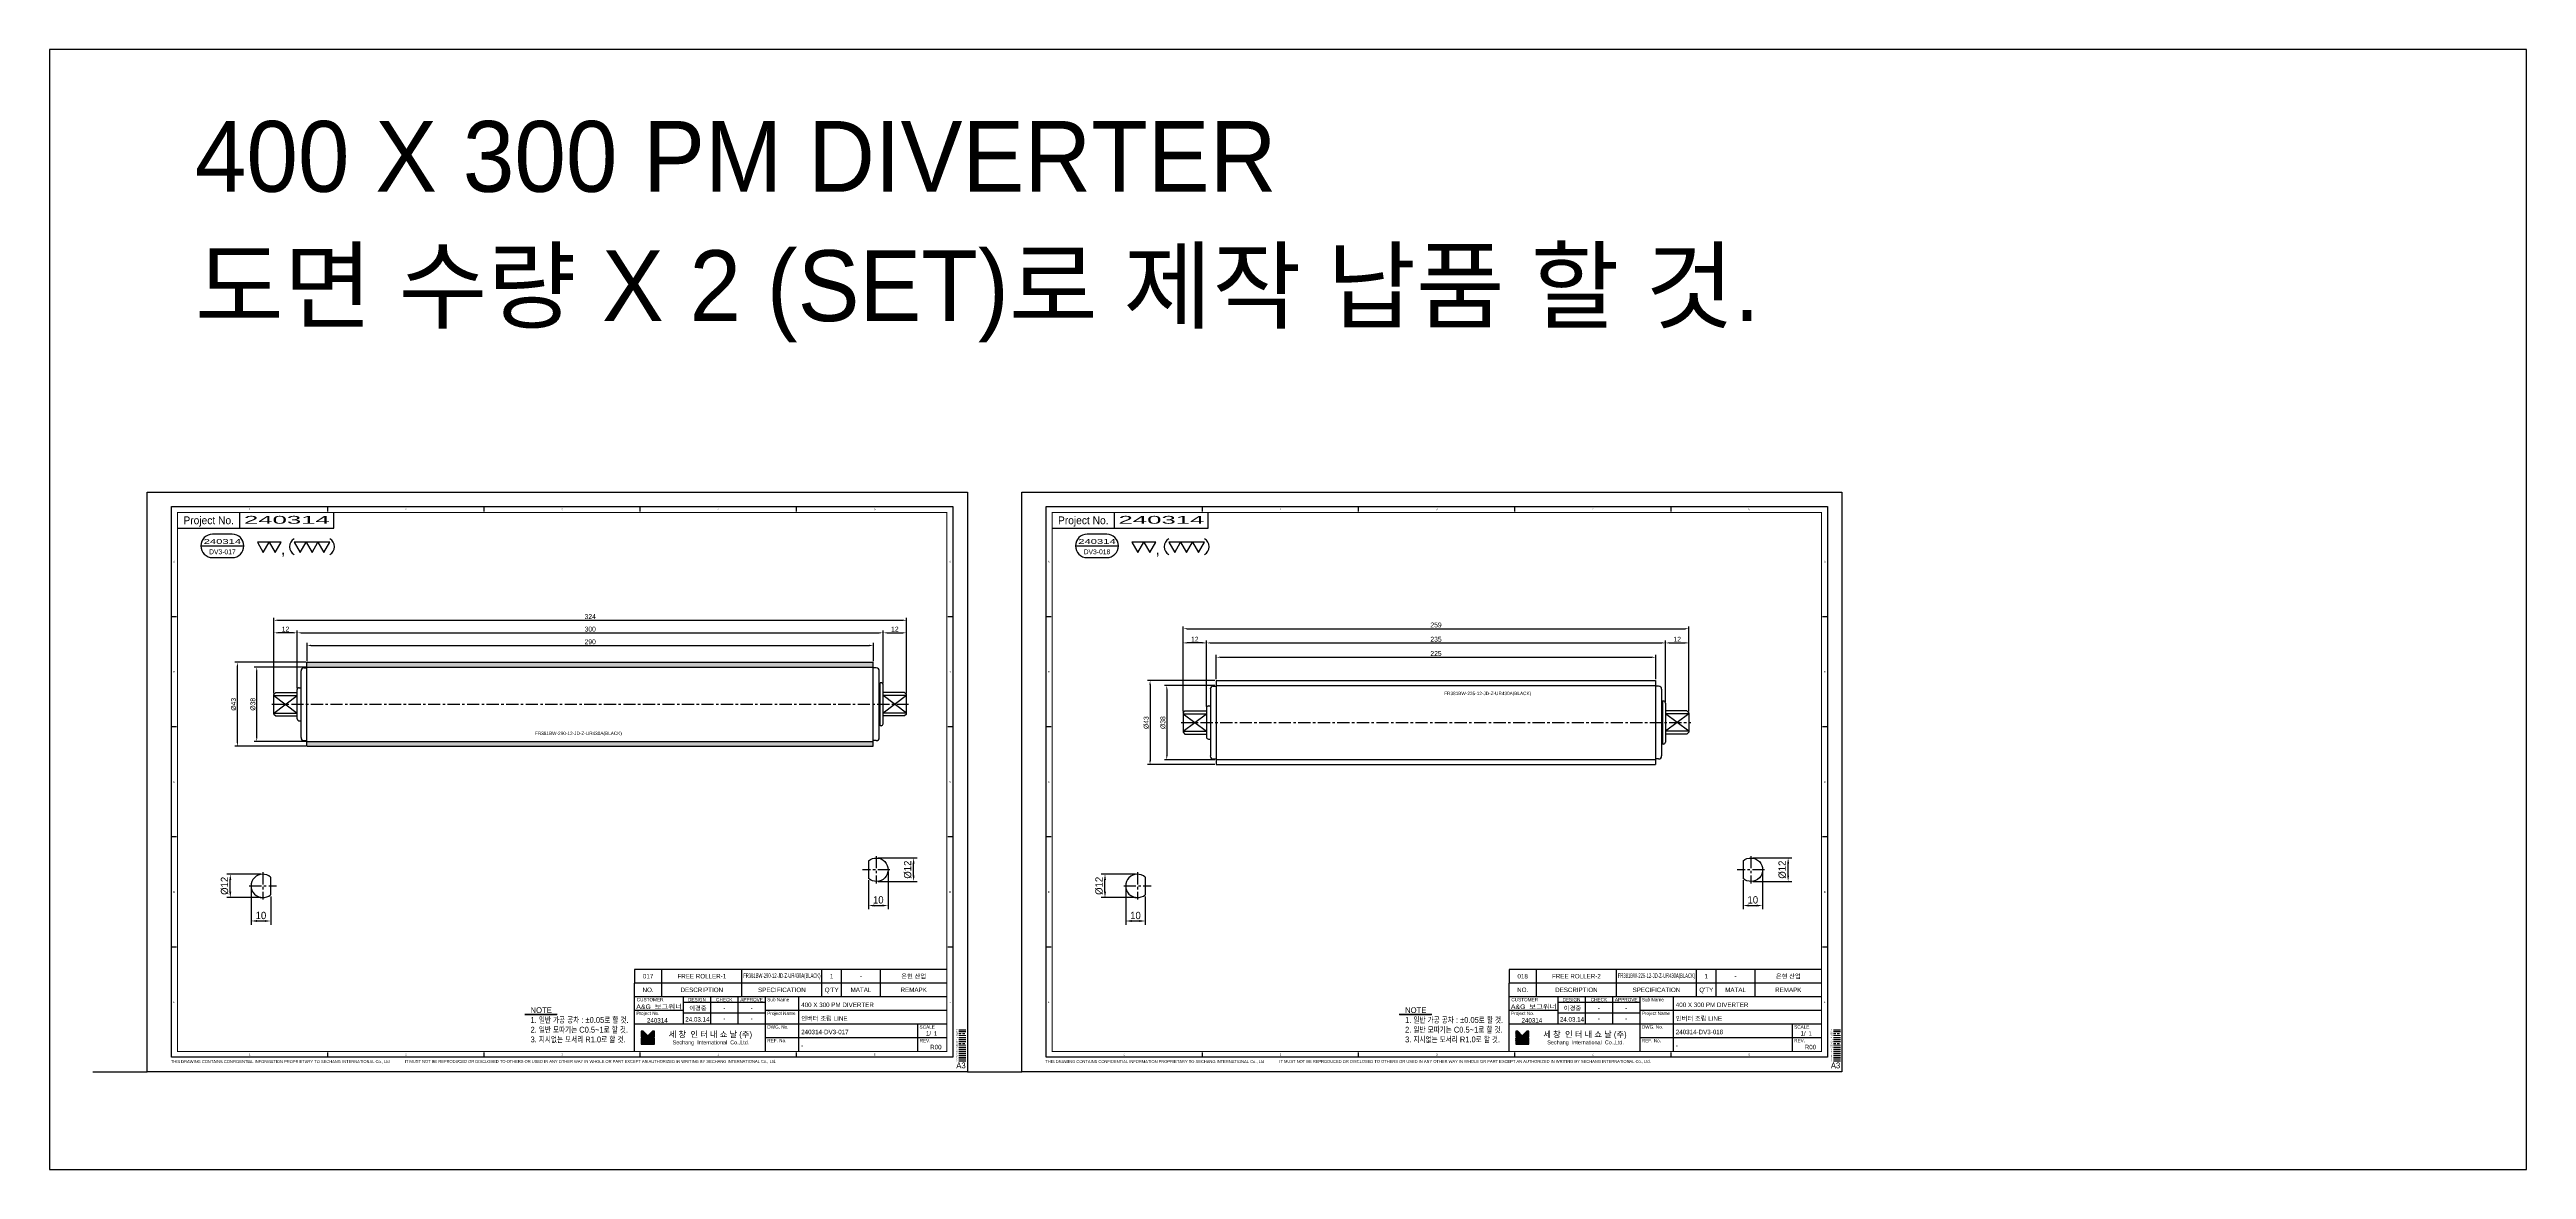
# Model space of a CAD drawing. Header units: inches. Extents: x 0 to 77285, y -118 to 40065.
# Drawn here: x 71242 to 72511, y 31744 to 32318 of the extents above; entities that cross this region are included whole.
import ezdxf
from ezdxf.enums import TextEntityAlignment as Align

# ---------------------------------------------------------------- set-up
doc = ezdxf.new("R2010")
doc.units = ezdxf.units.IN
doc.header["$LTSCALE"] = 5
doc.header["$MEASUREMENT"] = 0
for name, pattern in [('CENTER', [2, 1.25, -0.25, 0.25, -0.25]), ('HIDDEN', [0.375, 0.25, -0.125]), ('PHANTOM', [2.5, 1.25, -0.25, 0.25, -0.25, 0.25, -0.25])]:
    doc.linetypes.add(name, pattern=pattern)
for name, color, linetype in [('11', 1, 'CENTER'), ('22', 2, 'HIDDEN'), ('44', 4, 'Continuous'), ('55', 5, 'Continuous'), ('66', 6, 'PHANTOM'), ('77', 40, 'HIDDEN'), ('99', 181, 'Continuous'), ('A', 8, 'Continuous'), ('B', 123, 'Continuous'), ('D', 3, 'Continuous'), ('G', 231, 'Continuous'), ('T', 3, 'Continuous'), ('VV', 1, 'Continuous'), ('Y', 60, 'Continuous')]:
    doc.layers.add(name, color=color, linetype=linetype)
doc.layers.add('33', color=3, linetype='PHANTOM', lineweight=9)
doc.layers.add('88', color=35, linetype='Continuous', lineweight=5)
doc.styles.add('SCI', font='')
doc.styles.get('SCI').set_extended_font_data('Gulim')
doc.dimstyles.new('SCH', dxfattribs={"dimtxt": 2.5, "dimasz": 2, "dimexe": 1.25, "dimexo": 0.625, "dimtad": 1, "dimdec": 8, "dimtxsty": 'SCI', "dimcen": 2.5, "dimclrd": 4, "dimclre": 4, "dimclrt": 7, "dimadec": 8, "dimazin": 2, "dimtfac": 1, "dimtdec": 8, "dimtmove": 0, "dimatfit": 3, "dimfxl": 1, "dimarcsym": 0})

# ---------------------------------------------------------------- blocks, each defined once
blk = doc.blocks.new('J2')
for p, q in [((0, 2.25), (-2.6, 2.25)), ((-2.6, 2.25), (-1.3, 0)), ((-1.3, 0), (0, 2.25)), ((2.6, 2.25), (0, 2.25)), ((0, 2.25), (1.3, 0)), ((1.3, 0), (2.6, 2.25))]:
    blk.add_line(p, q)
blk = doc.blocks.new('J3')
for p, q in [((-3.9, 2.25), (-2.6, 0)), ((-1.3, 2.25), (-3.9, 2.25)), ((-2.6, 0), (-1.3, 2.25)), ((-1.3, 2.25), (0, 0)), ((1.3, 2.25), (-1.3, 2.25)), ((0, 0), (1.3, 2.25)), ((1.3, 2.25), (2.6, 0)), ((3.9, 2.25), (1.3, 2.25)), ((2.6, 0), (3.9, 2.25))]:
    blk.add_line(p, q)
blk = doc.blocks.new('A$C645fd8c3')
at = {"linetype": 'Continuous'}
h = blk.add_hatch(dxfattribs=at)
h.set_pattern_fill('ANSI31', color=5, scale=0.563055, style=0)
h.set_pattern_definition([(45, (-482.600826, -378.99261), (-0.04976753, 0.04976753), [])])
h.paths.add_polyline_path([(259.7, -279.3), (259.7, -276.2), (258.7, -276.2), (256.3, -278.6), (254, -276.2), (253, -276.2), (253, -279.3)])
h.paths.add_polyline_path([(253, -279.8), (253, -282.9), (259.7, -282.9), (259.7, -279.8)])
at = {"color": 2}
for p, q in [((12.5, -289.5), (12.5, -7.5)), ((12.5, -7.5), (412.5, -7.5)), ((92.5, -10), (92.5, -7.5)), ((172.5, -10), (172.5, -7.5)), ((252.5, -10), (252.5, -7.5)), ((332.5, -10), (332.5, -7.5)), ((412.5, -7.5), (412.5, -289.5)), ((15, -63.9), (12.5, -63.9)), ((412.5, -63.9), (410, -63.9)), ((15, -120.3), (12.5, -120.3)), ((412.5, -120.3), (410, -120.3)), ((15, -176.7), (12.5, -176.7)), ((412.5, -176.7), (410, -176.7)), ((15, -233.1), (12.5, -233.1)), ((412.5, -233.1), (410, -233.1)), ((412.5, -289.5), (12.5, -289.5)), ((92.5, -289.5), (92.5, -287)), ((172.5, -289.5), (172.5, -287)), ((252.5, -289.5), (252.5, -287)), ((332.5, -289.5), (332.5, -287))]:
    blk.add_line(p, q, dxfattribs=at)
at = {"color": 40}
for p, q in [((47.5, -18.5), (47.5, -10.5)), ((95.5, -18.5), (95.5, -10.5))]:
    blk.add_line(p, q, dxfattribs=at)
at = {"color": 7, "linetype": 'Continuous'}
blk.add_line((27.5, -27.6), (49.5, -27.6), dxfattribs=at)
for p, q in [((409.5, -244.5), (249.5, -244.5)), ((249.5, -244.5), (249.5, -251.5)), ((249.5, -286.5), (249.5, -251.5)), ((409.5, -251.5), (249.5, -251.5)), ((409.5, -258.5), (249.5, -258.5)), ((316.5, -261.5), (274.5, -261.5)), ((316.5, -258.5), (316.5, -286.5)), ((316.5, -267), (274.5, -267)), ((415.6, -275.4), (419.2, -275.4))]:
    blk.add_line(p, q)
at = {"color": 3}
for p, q in [((263.5, -251.5), (263.5, -244.5)), ((263.5, -258.5), (263.5, -251.5)), ((304.5, -251.5), (304.5, -244.5)), ((304.5, -258.5), (304.5, -251.5)), ((345.5, -251.5), (345.5, -244.5)), ((345.5, -258.5), (345.5, -251.5)), ((355.5, -251.5), (355.5, -244.5)), ((355.5, -258.5), (355.5, -251.5)), ((375.5, -251.5), (375.5, -244.5)), ((375.5, -258.5), (375.5, -251.5)), ((274.5, -265.5), (249.5, -265.5)), ((274.5, -258.5), (274.5, -272.5)), ((288.5, -258.5), (288.5, -272.5)), ((302.5, -258.5), (302.5, -272.5)), ((409.6, -265.5), (316.5, -265.5)), ((333.5, -258.5), (333.5, -286.5)), ((409.5, -272.5), (249.5, -272.5)), ((409.6, -279.5), (316.5, -279.5))]:
    blk.add_line(p, q, dxfattribs=at)
at = {"color": 5, "linetype": 'Continuous'}
for p, q in [((253, -276.2), (253, -279.3)), ((254, -276.2), (253, -276.2)), ((254, -276.2), (256.3, -278.6)), ((258.7, -276.2), (256.3, -278.6)), ((259.7, -276.2), (258.7, -276.2)), ((259.7, -279.3), (259.7, -276.2)), ((259.7, -279.3), (253, -279.3)), ((253, -279.8), (253, -282.9)), ((259.7, -279.8), (253, -279.8)), ((253, -282.9), (259.7, -282.9)), ((259.7, -282.9), (259.7, -279.8))]:
    blk.add_line(p, q, dxfattribs=at)
at = {"color": 40, "const_width": 0.5}
blk.add_lwpolyline([(15.5, -286.5), (15.5, -10.5), (409.5, -10.5), (409.5, -286.5)], close=True, dxfattribs=at)
at = {"color": 40}
blk.add_lwpolyline([(15.5, -18.5), (95.5, -18.5)], dxfattribs=at)
blk.add_lwpolyline([(33.5, -21.6, 1), (33.5, -33.6), (43.5, -33.6, 1), (43.5, -21.6)], format="xyb", close=True)
at = {"const_width": 0.257}
blk.add_lwpolyline([(193.3, -268), (209.9, -268)], dxfattribs=at)
at = {"color": 3}
blk.add_lwpolyline([(193.3, -267.4), (209.9, -267.4)], dxfattribs=at)
for centre, start, end in [((77.6, -28), 120, 240), ((91.2, -28), 300, 60)]:
    blk.add_arc(centre, 4.69, start, end)
at = {"layer": '11'}
blk.add_line((415.6, -276.4), (419.2, -276.4), dxfattribs=at)
at = {"layer": '22'}
blk.add_line((415.6, -277.4), (419.2, -277.4), dxfattribs=at)
at = {"layer": '33'}
blk.add_line((415.6, -278.4), (419.2, -278.4), dxfattribs=at)
at = {"layer": '44'}
blk.add_line((415.6, -279.4), (419.2, -279.4), dxfattribs=at)
at = {"layer": '55'}
blk.add_line((415.6, -280.4), (419.2, -280.4), dxfattribs=at)
at = {"layer": '66'}
blk.add_line((415.6, -281.4), (419.2, -281.4), dxfattribs=at)
at = {"layer": '77'}
blk.add_line((415.6, -282.4), (419.2, -282.4), dxfattribs=at)
at = {"layer": '88'}
blk.add_line((415.6, -283.4), (419.2, -283.4), dxfattribs=at)
at = {"layer": '99'}
blk.add_line((415.6, -284.4), (419.2, -284.4), dxfattribs=at)
at = {"layer": 'A'}
blk.add_line((415.6, -285.4), (419.2, -285.4), dxfattribs=at)
at = {"layer": 'B'}
blk.add_line((415.6, -286.4), (419.2, -286.4), dxfattribs=at)
at = {"layer": 'D'}
blk.add_line((415.6, -287.4), (419.2, -287.4), dxfattribs=at)
at = {"layer": 'Defpoints', "color": 1}
blk.add_lwpolyline([(0, -297), (0, 0), (420, 0), (420, -297)], close=True, dxfattribs=at)
at = {"layer": 'G'}
blk.add_line((415.6, -288.4), (419.2, -288.4), dxfattribs=at)
at = {"layer": 'T'}
for p, q in [((394.5, -272.5), (394.5, -286.5)), ((415.6, -289.4), (419.2, -289.4))]:
    blk.add_line(p, q, dxfattribs=at)
at = {"layer": 'VV'}
blk.add_line((415.6, -291.4), (419.2, -291.4), dxfattribs=at)
at = {"layer": 'Y'}
blk.add_line((415.6, -290.4), (419.2, -290.4), dxfattribs=at)
at = {"xscale": 2.34375, "yscale": 2.34375, "zscale": 2.34375}
for name, p in [('J2', (62.5, -31)), ('J3', (84.4, -31))]:
    blk.add_blockref(name, p, dxfattribs=at)
at = {"style": 'SCI'}
for s, height, p in [('Project No.', 4, (31.5, -14.5)), (',', 5.86, (69.6, -29.1)), ('NO.', 2.31, (256.5, -255)), ('DESCRIPTION', 2.308, (284, -255)), ('DESIGN', 1.73, (281.5, -260)), ('이경중', 2.31, (282, -264.4)), ('CHECK', 1.73, (295.5, -260)), ('-', 2.31, (295.5, -264.2)), ('APPROVE', 1.73, (309.5, -260)), ('-', 2.31, (309.5, -264.2)), ('SPECIFICATION', 2.308, (325, -255)), ("Q'TY", 2.31, (350.5, -255)), ('MATAL', 2.31, (365.5, -255)), ('REMAPK', 2.31, (392.5, -255)), ('세 창  인 터 내 쇼 날 (주)', 3.03, (288.4, -277.8)), ('0', 0.6, (414.6, -275.4)), ('Sechang  International  Co.,Ltd.', 2.02, (288.7, -281.9))]:
    blk.add_text(s, height=height, dxfattribs=at).set_placement(p, align=Align.MIDDLE_CENTER)
at = {"color": 2, "style": 'SCI'}
for s, p in [('1', (52.5, -8.8)), ('2', (132.5, -8.8)), ('3', (212.5, -8.8)), ('4', (292.5, -8.8)), ('5', (372.5, -8.8)), ('A', (13.8, -35.7)), ('A', (411.2, -35.7)), ('B', (13.8, -92.1)), ('B', (411.2, -92.1)), ('C', (13.8, -148.5)), ('C', (411.2, -148.5)), ('D', (13.8, -204.9)), ('D', (411.2, -204.9)), ('E', (13.8, -261.3)), ('E', (411.2, -261.3)), ('E', (411.2, -261.3)), ('1', (52.5, -288.2)), ('2', (132.5, -288.2)), ('3', (212.5, -288.2)), ('4', (292.5, -288.2)), ('5', (372.5, -288.2))]:
    blk.add_text(s, height=1, dxfattribs=at).set_placement(p, align=Align.MIDDLE_CENTER)
at = {"style": 'SCI'}
for s, height, p in [('Project No.', 1.731, (250.5, -267)), ('CUSTOMER', 1.73, (250.7, -260)), ('Sub Name', 1.73, (317.5, -260)), ('Project Name', 1.731, (317.5, -267)), ('DWG. No.', 1.73, (317.5, -274)), ('SCALE', 1.73, (395.5, -274)), ('REF. No.', 1.73, (317.5, -281)), ('REV.', 1.73, (395.5, -281))]:
    blk.add_text(s, height=height, dxfattribs=at).set_placement(p, align=Align.MIDDLE_LEFT)
at = {"color": 40, "style": 'SCI'}
for s, p in [('-', (295.5, -269.7)), ('-', (309.5, -269.7)), ('1/', (400.1, -277.3))]:
    blk.add_text(s, height=2.31, dxfattribs=at).set_placement(p, align=Align.MIDDLE_CENTER)
at = {"color": 3, "linetype": 'Continuous', "style": 'SCI'}
for s, p in [('THIS DRAWING CONTAINS CONFIDENTIAL INFORMATION PROPRIETARY TO SECHANG INTERNATIONAL Co., Ltd  ', (12.1, -292.5)), ('IT MUST NOT BE REPRODUCED OR DISCLOSED TO OTHERS OR USED IN ANY OTHER WAY IN WHOLE OR PART EXCEPT AN AUTHORIZED IN WRITING BY SECHANG INTERNATIONAL Co., Ltd.', (131.9, -292.4))]:
    blk.add_text(s, height=1.5, dxfattribs=at).set_placement(p)
at = {"color": 2, "style": 'SCI'}
blk.add_text('A3', height=3, dxfattribs=at).set_placement((419.1, -296.1), align=Align.BOTTOM_RIGHT)
at = {"color": 40, "insert": (196.3, -263.9), "char_height": 3, "attachment_point": 1, "style": 'SCI'}
blk.add_mtext_dynamic_manual_height_columns('NOTE{\\W0.8;\\P1. 일반 가공 공차 : %%P0.05로 할 것.\\P2. 일반 모따기는 C0.5~1로 할 것.\\P3. 지시없는 모서리 R1.0로 할 것.}', width=205.982, gutter_width=1.29, heights=[0], dxfattribs=at)
at = {"layer": '11', "style": 'SCI'}
blk.add_text('11', height=0.6, dxfattribs=at).set_placement((414.6, -276.4), align=Align.MIDDLE_CENTER)
at = {"layer": '22', "style": 'SCI'}
blk.add_text('22', height=0.6, dxfattribs=at).set_placement((414.6, -277.4), align=Align.MIDDLE_CENTER)
at = {"layer": '33', "style": 'SCI'}
blk.add_text('33', height=0.6, dxfattribs=at).set_placement((414.6, -278.4), align=Align.MIDDLE_CENTER)
at = {"layer": '44', "style": 'SCI'}
blk.add_text('44', height=0.6, dxfattribs=at).set_placement((414.6, -279.4), align=Align.MIDDLE_CENTER)
at = {"layer": '55', "style": 'SCI'}
blk.add_text('55', height=0.6, dxfattribs=at).set_placement((414.6, -280.4), align=Align.MIDDLE_CENTER)
at = {"layer": '66', "style": 'SCI'}
blk.add_text('66', height=0.6, dxfattribs=at).set_placement((414.6, -281.4), align=Align.MIDDLE_CENTER)
at = {"layer": '77', "style": 'SCI'}
blk.add_text('77', height=0.6, dxfattribs=at).set_placement((414.6, -282.4), align=Align.MIDDLE_CENTER)
at = {"layer": '88', "style": 'SCI'}
blk.add_text('88', height=0.6, dxfattribs=at).set_placement((414.6, -283.4), align=Align.MIDDLE_CENTER)
at = {"layer": '99', "style": 'SCI'}
blk.add_text('99', height=0.6, dxfattribs=at).set_placement((414.6, -284.4), align=Align.MIDDLE_CENTER)
at = {"layer": 'A', "style": 'SCI'}
blk.add_text('A', height=0.6, dxfattribs=at).set_placement((414.6, -285.4), align=Align.MIDDLE_CENTER)
at = {"layer": 'B', "style": 'SCI'}
blk.add_text('B', height=0.6, dxfattribs=at).set_placement((414.6, -286.4), align=Align.MIDDLE_CENTER)
at = {"layer": 'D', "style": 'SCI'}
blk.add_text('D', height=0.6, dxfattribs=at).set_placement((414.6, -287.4), align=Align.MIDDLE_CENTER)
at = {"layer": 'G', "style": 'SCI'}
blk.add_text('G', height=0.6, dxfattribs=at).set_placement((414.6, -288.4), align=Align.MIDDLE_CENTER)
at = {"layer": 'T', "style": 'SCI'}
blk.add_text('T', height=0.6, dxfattribs=at).set_placement((414.6, -289.4), align=Align.MIDDLE_CENTER)
at = {"layer": 'VV', "style": 'SCI'}
blk.add_text('V', height=0.6, dxfattribs=at).set_placement((414.6, -291.4), align=Align.MIDDLE_CENTER)
at = {"layer": 'Y', "style": 'SCI'}
blk.add_text('Y', height=0.6, dxfattribs=at).set_placement((414.6, -290.4), align=Align.MIDDLE_CENTER)
blk = doc.blocks.new('A$Ce1e6ae1e')
blk.add_line((4, 4.5), (4, -4.5))
blk.add_arc((0, 0), 6, 48.1897, 311.8103)
at = {"layer": '11'}
for p, q in [((-7, 0), (7, 0)), ((0, 7), (0, -7))]:
    blk.add_line(p, q, dxfattribs=at)
blk = doc.blocks.new('*D2578')
at = {"color": 4, "lineweight": -2, "transparency": 16777216}
for p, q in [((71350.5, 31895.6), (71333, 31895.6)), ((71334.8, 31886.6), (71334.8, 31892.6)), ((71350.5, 31883.6), (71333, 31883.6))]:
    blk.add_line(p, q, dxfattribs=at)
at = {"color": 4, "transparency": 16777216}
for points in [[(71334.3, 31892.6), (71335.3, 31892.6), (71334.8, 31895.6)], [(71334.3, 31886.6), (71335.3, 31886.6), (71334.8, 31883.6)]]:
    blk.add_solid(points, dxfattribs=at)
at = {"layer": 'Defpoints', "color": 0, "transparency": 16777216}
for p in [(71334.8, 31895.6), (71351.5, 31895.6), (71351.5, 31883.6)]:
    blk.add_point(p, dxfattribs=at)
at = {"color": 7, "transparency": 16777216, "insert": (71331.9, 31889.6), "char_height": 3.75, "attachment_point": 5, "rotation": 90, "style": 'SCI'}
blk.add_mtext('%%C12', dxfattribs=at)
blk = doc.blocks.new('*D2579')
at = {"color": 4, "lineweight": -2, "transparency": 16777216}
for p, q in [((71345.5, 31888.6), (71345.5, 31869.7)), ((71355.5, 31884.1), (71355.5, 31869.7)), ((71348.5, 31871.6), (71352.5, 31871.6))]:
    blk.add_line(p, q, dxfattribs=at)
at = {"color": 4, "transparency": 16777216}
for points in [[(71348.5, 31872.1), (71348.5, 31871.1), (71345.5, 31871.6)], [(71352.5, 31872.1), (71352.5, 31871.1), (71355.5, 31871.6)]]:
    blk.add_solid(points, dxfattribs=at)
at = {"layer": 'Defpoints', "color": 0, "transparency": 16777216}
for p in [(71345.5, 31889.6), (71355.5, 31885.1), (71355.5, 31871.6)]:
    blk.add_point(p, dxfattribs=at)
at = {"color": 7, "transparency": 16777216, "insert": (71350.5, 31874.4), "char_height": 3.75, "attachment_point": 5, "style": 'SCI'}
blk.add_mtext('10', dxfattribs=at)
blk = doc.blocks.new('*D2580')
at = {"color": 4, "lineweight": -2, "transparency": 16777216}
for p, q in [((71666.5, 31903.9), (71686.5, 31903.9)), ((71684.7, 31894.9), (71684.7, 31900.9)), ((71666.5, 31891.9), (71686.5, 31891.9))]:
    blk.add_line(p, q, dxfattribs=at)
at = {"color": 4, "transparency": 16777216}
for points in [[(71684.2, 31900.9), (71685.2, 31900.9), (71684.7, 31903.9)], [(71684.2, 31894.9), (71685.2, 31894.9), (71684.7, 31891.9)]]:
    blk.add_solid(points, dxfattribs=at)
at = {"layer": 'Defpoints', "color": 0, "transparency": 16777216}
for p in [(71665.6, 31903.9), (71684.7, 31903.9), (71665.6, 31891.9)]:
    blk.add_point(p, dxfattribs=at)
at = {"color": 7, "transparency": 16777216, "insert": (71681.7, 31897.9), "char_height": 3.75, "attachment_point": 5, "rotation": 90, "style": 'SCI'}
blk.add_mtext('%%C12', dxfattribs=at)
blk = doc.blocks.new('*D2581')
at = {"color": 4, "lineweight": -2, "transparency": 16777216}
for p, q in [((71661.6, 31892.5), (71661.6, 31877.6)), ((71671.6, 31896.9), (71671.6, 31877.6)), ((71664.6, 31879.5), (71668.6, 31879.5))]:
    blk.add_line(p, q, dxfattribs=at)
at = {"color": 4, "transparency": 16777216}
for points in [[(71664.6, 31880), (71664.6, 31879), (71661.6, 31879.5)], [(71668.6, 31880), (71668.6, 31879), (71671.6, 31879.5)]]:
    blk.add_solid(points, dxfattribs=at)
at = {"layer": 'Defpoints', "color": 0, "transparency": 16777216}
for p in [(71661.6, 31893.4), (71671.6, 31897.9), (71671.6, 31879.5)]:
    blk.add_point(p, dxfattribs=at)
at = {"color": 7, "transparency": 16777216, "insert": (71666.6, 31882.4), "char_height": 3.75, "attachment_point": 5, "style": 'SCI'}
blk.add_mtext('10', dxfattribs=at)
blk = doc.blocks.new('A$C5f907870')
h = blk.add_hatch(color=256)
h.dxf.hatch_style = 1
h.paths.add_polyline_path([(290, 21.5), (0, 21.5), (0, 19), (290, 19)])
h.paths.add_polyline_path([(290, -19), (0, -19), (0, -21.5), (290, -21.5)])
for p, q in [((-3, -17.1), (-3, 17.1)), ((-1.5, 18.6), (0, 18.6)), ((0, -21.5), (0, 21.5)), ((0, 21.5), (290, 21.5)), ((0, 19), (290, 19)), ((290, -21.5), (290, 21.5)), ((291.5, 18.6), (290, 18.6)), ((293, -17.1), (293, 17.1)), ((-17, 5), (-16, 6)), ((-17, -5), (-17, 5)), ((-17, 4.5), (-5, 4.5)), ((-17, 4.5), (-5, -4.5)), ((-17, -4.5), (-5, 4.5)), ((-16, 6), (-5, 6)), ((-5, -7.5), (-5, 7.5)), ((-4, 8.5), (-3, 8.5)), ((293, 9.8), (293.5, 9.8)), ((293.5, -11), (293.5, 11)), ((294, 11), (293.5, 11)), ((295, -10), (295, 10)), ((306, 6), (295, 6)), ((307, 4.5), (295, 4.5)), ((307, 4.5), (295, -4.5)), ((307, -4.5), (295, 4.5)), ((307, 5), (306, 6)), ((307, -5), (307, 5)), ((-17, -4.5), (-5, -4.5)), ((-17, -5), (-16, -6)), ((-16, -6), (-5, -6)), ((-4, -8.5), (-3, -8.5)), ((293, -9.8), (293.5, -9.8)), ((294, -11), (293.5, -11)), ((307, -4.5), (295, -4.5)), ((306, -6), (295, -6)), ((307, -5), (306, -6)), ((-1.5, -18.6), (0, -18.6)), ((0, -19), (290, -19)), ((0, -21.5), (290, -21.5)), ((291.5, -18.6), (290, -18.6))]:
    blk.add_line(p, q)
for centre, radius, start, end in [((-1.5, 17.1), 1.54, 90, 180), ((291.5, 17.1), 1.54, 0, 90), ((-4, 7.5), 1, 90, 180), ((294, 10), 1, 0, 90), ((-4, -7.5), 1, 180, 270), ((294, -10), 1, 270, 0), ((-1.5, -17.1), 1.54, 180, 270), ((291.5, -17.1), 1.54, 270, 0)]:
    blk.add_arc(centre, radius, start, end)
at = {"layer": '11'}
blk.add_line((-18, 0), (308, 0), dxfattribs=at)
at = {"layer": '44', "style": 'SCI'}
blk.add_text('FR381BW-290-12-JD-Z-UR430A(BLACK)', height=1.731, dxfattribs=at).set_placement((139, -14.9), align=Align.MIDDLE_CENTER)
blk = doc.blocks.new('*D2584')
at = {"color": 4, "lineweight": -2, "transparency": 16777216}
for p, q in [((71798.4, 31895.6), (71780.8, 31895.6)), ((71782.7, 31886.6), (71782.7, 31892.6)), ((71798.4, 31883.6), (71780.8, 31883.6))]:
    blk.add_line(p, q, dxfattribs=at)
at = {"color": 4, "transparency": 16777216}
for points in [[(71782.2, 31892.6), (71783.2, 31892.6), (71782.7, 31895.6)], [(71782.2, 31886.6), (71783.2, 31886.6), (71782.7, 31883.6)]]:
    blk.add_solid(points, dxfattribs=at)
at = {"layer": 'Defpoints', "color": 0, "transparency": 16777216}
for p in [(71782.7, 31895.6), (71799.3, 31895.6), (71799.3, 31883.6)]:
    blk.add_point(p, dxfattribs=at)
at = {"color": 7, "transparency": 16777216, "insert": (71779.7, 31889.6), "char_height": 3.75, "attachment_point": 5, "rotation": 90, "style": 'SCI'}
blk.add_mtext('%%C12', dxfattribs=at)
blk = doc.blocks.new('*D2585')
at = {"color": 4, "lineweight": -2, "transparency": 16777216}
for p, q in [((71793.3, 31888.6), (71793.3, 31869.7)), ((71803.3, 31884.1), (71803.3, 31869.7)), ((71796.3, 31871.6), (71800.3, 31871.6))]:
    blk.add_line(p, q, dxfattribs=at)
at = {"color": 4, "transparency": 16777216}
for points in [[(71796.3, 31872.1), (71796.3, 31871.1), (71793.3, 31871.6)], [(71800.3, 31872.1), (71800.3, 31871.1), (71803.3, 31871.6)]]:
    blk.add_solid(points, dxfattribs=at)
at = {"layer": 'Defpoints', "color": 0, "transparency": 16777216}
for p in [(71793.3, 31889.6), (71803.3, 31885.1), (71803.3, 31871.6)]:
    blk.add_point(p, dxfattribs=at)
at = {"color": 7, "transparency": 16777216, "insert": (71798.3, 31874.4), "char_height": 3.75, "attachment_point": 5, "style": 'SCI'}
blk.add_mtext('10', dxfattribs=at)
blk = doc.blocks.new('*D2586')
at = {"color": 4, "lineweight": -2, "transparency": 16777216}
for p, q in [((72114.4, 31903.9), (72134.4, 31903.9)), ((72132.5, 31894.9), (72132.5, 31900.9)), ((72114.4, 31891.9), (72134.4, 31891.9))]:
    blk.add_line(p, q, dxfattribs=at)
at = {"color": 4, "transparency": 16777216}
for points in [[(72132, 31900.9), (72133, 31900.9), (72132.5, 31903.9)], [(72132, 31894.9), (72133, 31894.9), (72132.5, 31891.9)]]:
    blk.add_solid(points, dxfattribs=at)
at = {"layer": 'Defpoints', "color": 0, "transparency": 16777216}
for p in [(72113.4, 31903.9), (72132.5, 31903.9), (72113.4, 31891.9)]:
    blk.add_point(p, dxfattribs=at)
at = {"color": 7, "transparency": 16777216, "insert": (72129.5, 31897.9), "char_height": 3.75, "attachment_point": 5, "rotation": 90, "style": 'SCI'}
blk.add_mtext('%%C12', dxfattribs=at)
blk = doc.blocks.new('*D2587')
at = {"color": 4, "lineweight": -2, "transparency": 16777216}
for p, q in [((72109.4, 31892.5), (72109.4, 31877.6)), ((72119.4, 31896.9), (72119.4, 31877.6)), ((72112.4, 31879.5), (72116.4, 31879.5))]:
    blk.add_line(p, q, dxfattribs=at)
at = {"color": 4, "transparency": 16777216}
for points in [[(72112.4, 31880), (72112.4, 31879), (72109.4, 31879.5)], [(72116.4, 31880), (72116.4, 31879), (72119.4, 31879.5)]]:
    blk.add_solid(points, dxfattribs=at)
at = {"layer": 'Defpoints', "color": 0, "transparency": 16777216}
for p in [(72109.4, 31893.4), (72119.4, 31897.9), (72119.4, 31879.5)]:
    blk.add_point(p, dxfattribs=at)
at = {"color": 7, "transparency": 16777216, "insert": (72114.4, 31882.4), "char_height": 3.75, "attachment_point": 5, "style": 'SCI'}
blk.add_mtext('10', dxfattribs=at)
blk = doc.blocks.new('*D2588')
at = {"color": 4, "lineweight": -2, "transparency": 16777216}
for p, q in [((71374.1, 32004.7), (71374.1, 32014)), ((71376.1, 32012.7), (71662.1, 32012.7)), ((71664.1, 32004.7), (71664.1, 32014))]:
    blk.add_line(p, q, dxfattribs=at)
at = {"color": 4, "transparency": 16777216}
for points in [[(71376.1, 32013.1), (71376.1, 32012.4), (71374.1, 32012.7)], [(71662.1, 32013.1), (71662.1, 32012.4), (71664.1, 32012.7)]]:
    blk.add_solid(points, dxfattribs=at)
at = {"layer": 'Defpoints', "color": 0, "transparency": 16777216}
for p in [(71664.1, 32012.7), (71374.1, 32004.1), (71664.1, 32004.1)]:
    blk.add_point(p, dxfattribs=at)
at = {"color": 7, "transparency": 16777216, "insert": (71519.1, 32014.6), "char_height": 2.5, "attachment_point": 5, "style": 'SCI'}
blk.add_mtext('290', dxfattribs=at)
blk = doc.blocks.new('*D2589')
at = {"color": 4, "lineweight": -2, "transparency": 16777216}
for p, q in [((71369.1, 31990.7), (71369.1, 32020.4)), ((71371.1, 32019.2), (71667.1, 32019.2)), ((71669.1, 31993.2), (71669.1, 32020.4))]:
    blk.add_line(p, q, dxfattribs=at)
at = {"color": 4, "transparency": 16777216}
for points in [[(71371.1, 32019.5), (71371.1, 32018.9), (71369.1, 32019.2)], [(71667.1, 32019.5), (71667.1, 32018.9), (71669.1, 32019.2)]]:
    blk.add_solid(points, dxfattribs=at)
at = {"layer": 'Defpoints', "color": 0, "transparency": 16777216}
for p in [(71669.1, 32019.2), (71369.1, 31990.1), (71669.1, 31992.6)]:
    blk.add_point(p, dxfattribs=at)
at = {"color": 7, "transparency": 16777216, "insert": (71519.1, 32021.1), "char_height": 2.5, "attachment_point": 5, "style": 'SCI'}
blk.add_mtext('300', dxfattribs=at)
blk = doc.blocks.new('*D2590')
at = {"color": 4, "lineweight": -2, "transparency": 16777216}
for p, q in [((71669.1, 31993.2), (71669.1, 32020.4)), ((71671.1, 32019.2), (71679.1, 32019.2)), ((71681.1, 31988.2), (71681.1, 32020.4))]:
    blk.add_line(p, q, dxfattribs=at)
at = {"color": 4, "transparency": 16777216}
for points in [[(71671.1, 32019.5), (71671.1, 32018.9), (71669.1, 32019.2)], [(71679.1, 32019.5), (71679.1, 32018.9), (71681.1, 32019.2)]]:
    blk.add_solid(points, dxfattribs=at)
at = {"layer": 'Defpoints', "color": 0, "transparency": 16777216}
for p in [(71681.1, 32019.2), (71669.1, 31992.6), (71681.1, 31987.6)]:
    blk.add_point(p, dxfattribs=at)
at = {"color": 7, "transparency": 16777216, "insert": (71675.1, 32021.1), "char_height": 2.5, "attachment_point": 5, "style": 'SCI'}
blk.add_mtext('12', dxfattribs=at)
blk = doc.blocks.new('*D2591')
at = {"color": 4, "lineweight": -2, "transparency": 16777216}
for p, q in [((71357.1, 31988.2), (71357.1, 32020.4)), ((71367.1, 32019.2), (71359.1, 32019.2)), ((71369.1, 31990.7), (71369.1, 32020.4))]:
    blk.add_line(p, q, dxfattribs=at)
at = {"color": 4, "transparency": 16777216}
for points in [[(71359.1, 32019.5), (71359.1, 32018.9), (71357.1, 32019.2)], [(71367.1, 32019.5), (71367.1, 32018.9), (71369.1, 32019.2)]]:
    blk.add_solid(points, dxfattribs=at)
at = {"layer": 'Defpoints', "color": 0, "transparency": 16777216}
for p in [(71357.1, 32019.2), (71357.1, 31987.6), (71369.1, 31990.1)]:
    blk.add_point(p, dxfattribs=at)
at = {"color": 7, "transparency": 16777216, "insert": (71363.1, 32021.1), "char_height": 2.5, "attachment_point": 5, "style": 'SCI'}
blk.add_mtext('12', dxfattribs=at)
blk = doc.blocks.new('*D2592')
at = {"color": 4, "lineweight": -2, "transparency": 16777216}
for p, q in [((71357.1, 31988.2), (71357.1, 32026.9)), ((71359.1, 32025.6), (71679.1, 32025.6)), ((71681.1, 31988.2), (71681.1, 32026.9))]:
    blk.add_line(p, q, dxfattribs=at)
at = {"color": 4, "transparency": 16777216}
for points in [[(71359.1, 32026), (71359.1, 32025.3), (71357.1, 32025.6)], [(71679.1, 32026), (71679.1, 32025.3), (71681.1, 32025.6)]]:
    blk.add_solid(points, dxfattribs=at)
at = {"layer": 'Defpoints', "color": 0, "transparency": 16777216}
for p in [(71681.1, 32025.6), (71357.1, 31987.6), (71681.1, 31987.6)]:
    blk.add_point(p, dxfattribs=at)
at = {"color": 7, "transparency": 16777216, "insert": (71519.1, 32027.5), "char_height": 2.5, "attachment_point": 5, "style": 'SCI'}
blk.add_mtext('324', dxfattribs=at)
blk = doc.blocks.new('*D2593')
at = {"color": 4, "lineweight": -2, "transparency": 16777216}
for p, q in [((71373.4, 32001.6), (71347.1, 32001.6)), ((71348.3, 31999.6), (71348.3, 31965.6)), ((71373.4, 31963.6), (71347.1, 31963.6))]:
    blk.add_line(p, q, dxfattribs=at)
at = {"color": 4, "transparency": 16777216}
for points in [[(71348, 31999.6), (71348.7, 31999.6), (71348.3, 32001.6)], [(71348, 31965.6), (71348.7, 31965.6), (71348.3, 31963.6)]]:
    blk.add_solid(points, dxfattribs=at)
at = {"layer": 'Defpoints', "color": 0, "transparency": 16777216}
for p in [(71374.1, 32001.6), (71348.3, 31963.6), (71374.1, 31963.6)]:
    blk.add_point(p, dxfattribs=at)
at = {"color": 7, "transparency": 16777216, "insert": (71346.4, 31982.6), "char_height": 2.5, "attachment_point": 5, "rotation": 90, "style": 'SCI'}
blk.add_mtext('%%C38', dxfattribs=at)
blk = doc.blocks.new('*D2594')
at = {"color": 4, "lineweight": -2, "transparency": 16777216}
for p, q in [((71373.4, 32004.1), (71337.2, 32004.1)), ((71338.4, 32002.1), (71338.4, 31963.1)), ((71373.4, 31961.1), (71337.2, 31961.1))]:
    blk.add_line(p, q, dxfattribs=at)
at = {"color": 4, "transparency": 16777216}
for points in [[(71338.1, 32002.1), (71338.8, 32002.1), (71338.4, 32004.1)], [(71338.1, 31963.1), (71338.8, 31963.1), (71338.4, 31961.1)]]:
    blk.add_solid(points, dxfattribs=at)
at = {"layer": 'Defpoints', "color": 0, "transparency": 16777216}
for p in [(71374.1, 32004.1), (71338.4, 31961.1), (71374.1, 31961.1)]:
    blk.add_point(p, dxfattribs=at)
at = {"color": 7, "transparency": 16777216, "insert": (71336.5, 31982.6), "char_height": 2.5, "attachment_point": 5, "rotation": 90, "style": 'SCI'}
blk.add_mtext('%%C43', dxfattribs=at)
blk = doc.blocks.new('A$C8e51164b')
for p, q in [((2, -17.1), (2, 17.1)), ((3.5, 18.6), (5, 18.6)), ((5, -21.5), (5, 21.5)), ((230, 21.5), (5, 21.5)), ((230, 19), (5, 19)), ((230, -21.5), (230, 21.5)), ((231.5, 18.6), (230, 18.6)), ((233, -17.1), (233, 17.1)), ((-12, 5), (-11, 6)), ((-12, -5), (-12, 5)), ((-12, 4.5), (0, 4.5)), ((-12, 4.5), (0, -4.5)), ((-12, -4.5), (0, 4.5)), ((-11, 6), (0, 6)), ((0, -10), (0, 10)), ((1, 11), (1.5, 11)), ((1.5, -11), (1.5, 11)), ((2, 9.8), (1.5, 9.8)), ((234, 8.5), (233, 8.5)), ((235, -7.5), (235, 7.5)), ((246, 6), (235, 6)), ((247, 4.5), (235, 4.5)), ((247, 4.5), (235, -4.5)), ((247, -4.5), (235, 4.5)), ((247, 5), (246, 6)), ((247, -5), (247, 5)), ((-12, -4.5), (0, -4.5)), ((-12, -5), (-11, -6)), ((-11, -6), (0, -6)), ((1, -11), (1.5, -11)), ((2, -9.8), (1.5, -9.8)), ((234, -8.5), (233, -8.5)), ((247, -4.5), (235, -4.5)), ((246, -6), (235, -6)), ((247, -5), (246, -6)), ((3.5, -18.6), (5, -18.6)), ((230, -19), (5, -19)), ((230, -21.5), (5, -21.5)), ((231.5, -18.6), (230, -18.6))]:
    blk.add_line(p, q)
for centre, radius, start, end in [((3.5, 17.1), 1.54, 90, 180), ((231.5, 17.1), 1.54, 0, 90), ((1, 10), 1, 90, 180), ((234, 7.5), 1, 0, 90), ((1, -10), 1, 180, 270), ((234, -7.5), 1, 270, 0), ((3.5, -17.1), 1.54, 180, 270), ((231.5, -17.1), 1.54, 270, 0)]:
    blk.add_arc(centre, radius, start, end)
at = {"layer": '11'}
blk.add_line((248, 0), (-13, 0), dxfattribs=at)
at = {"layer": '44', "style": 'SCI'}
blk.add_text('FR381BW-225-12-JD-Z-UR430A(BLACK)', height=1.731, rotation=180, dxfattribs=at).set_placement((91, -14.9), align=Align.MIDDLE_CENTER)
blk = doc.blocks.new('*D2603')
at = {"color": 4, "lineweight": -2, "transparency": 16777216}
for p, q in [((71839, 31992.2), (71813.1, 31992.2)), ((71814.3, 31990.2), (71814.3, 31956.2)), ((71839, 31954.2), (71813.1, 31954.2))]:
    blk.add_line(p, q, dxfattribs=at)
at = {"color": 4, "transparency": 16777216}
for points in [[(71814, 31990.2), (71814.7, 31990.2), (71814.3, 31992.2)], [(71814, 31956.2), (71814.7, 31956.2), (71814.3, 31954.2)]]:
    blk.add_solid(points, dxfattribs=at)
at = {"layer": 'Defpoints', "color": 0, "transparency": 16777216}
for p in [(71839.7, 31992.2), (71814.3, 31954.2), (71839.7, 31954.2)]:
    blk.add_point(p, dxfattribs=at)
at = {"color": 7, "transparency": 16777216, "insert": (71812.4, 31973.2), "char_height": 2.5, "attachment_point": 5, "rotation": 90, "style": 'SCI'}
blk.add_mtext('%%C38', dxfattribs=at)
blk = doc.blocks.new('*D2604')
at = {"color": 4, "lineweight": -2, "transparency": 16777216}
for p, q in [((71839, 31994.7), (71804.5, 31994.7)), ((71805.8, 31992.7), (71805.8, 31953.7)), ((71839, 31951.7), (71804.5, 31951.7))]:
    blk.add_line(p, q, dxfattribs=at)
at = {"color": 4, "transparency": 16777216}
for points in [[(71805.4, 31992.7), (71806.1, 31992.7), (71805.8, 31994.7)], [(71805.4, 31953.7), (71806.1, 31953.7), (71805.8, 31951.7)]]:
    blk.add_solid(points, dxfattribs=at)
at = {"layer": 'Defpoints', "color": 0, "transparency": 16777216}
for p in [(71839.7, 31994.7), (71805.8, 31951.7), (71839.7, 31951.7)]:
    blk.add_point(p, dxfattribs=at)
at = {"color": 7, "transparency": 16777216, "insert": (71803.8, 31973.2), "char_height": 2.5, "attachment_point": 5, "rotation": 90, "style": 'SCI'}
blk.add_mtext('%%C43', dxfattribs=at)
blk = doc.blocks.new('*D2605')
at = {"color": 4, "lineweight": -2, "transparency": 16777216}
for p, q in [((71839.7, 31995.4), (71839.7, 32007.9)), ((71841.7, 32006.7), (72062.7, 32006.7)), ((72064.7, 31995.4), (72064.7, 32007.9))]:
    blk.add_line(p, q, dxfattribs=at)
at = {"color": 4, "transparency": 16777216}
for points in [[(71841.7, 32007), (71841.7, 32006.4), (71839.7, 32006.7)], [(72062.7, 32007), (72062.7, 32006.4), (72064.7, 32006.7)]]:
    blk.add_solid(points, dxfattribs=at)
at = {"layer": 'Defpoints', "color": 0, "transparency": 16777216}
for p in [(72064.7, 32006.7), (71839.7, 31994.7), (72064.7, 31994.7)]:
    blk.add_point(p, dxfattribs=at)
at = {"color": 7, "transparency": 16777216, "insert": (71952.2, 32008.6), "char_height": 2.5, "attachment_point": 5, "style": 'SCI'}
blk.add_mtext('225', dxfattribs=at)
blk = doc.blocks.new('*D2606')
at = {"color": 4, "lineweight": -2, "transparency": 16777216}
for p, q in [((71834.7, 31981.4), (71834.7, 32015.3)), ((71836.7, 32014), (72067.7, 32014)), ((72069.7, 31983.9), (72069.7, 32015.3))]:
    blk.add_line(p, q, dxfattribs=at)
at = {"color": 4, "transparency": 16777216}
for points in [[(71836.7, 32014.4), (71836.7, 32013.7), (71834.7, 32014)], [(72067.7, 32014.4), (72067.7, 32013.7), (72069.7, 32014)]]:
    blk.add_solid(points, dxfattribs=at)
at = {"layer": 'Defpoints', "color": 0, "transparency": 16777216}
for p in [(72069.7, 32014), (71834.7, 31980.7), (72069.7, 31983.2)]:
    blk.add_point(p, dxfattribs=at)
at = {"color": 7, "transparency": 16777216, "insert": (71952.2, 32015.9), "char_height": 2.5, "attachment_point": 5, "style": 'SCI'}
blk.add_mtext('235', dxfattribs=at)
blk = doc.blocks.new('*D2607')
at = {"color": 4, "lineweight": -2, "transparency": 16777216}
for p, q in [((72069.7, 31983.9), (72069.7, 32015.3)), ((72071.7, 32014), (72079.7, 32014)), ((72081.7, 31978.9), (72081.7, 32015.3))]:
    blk.add_line(p, q, dxfattribs=at)
at = {"color": 4, "transparency": 16777216}
for points in [[(72071.7, 32014.4), (72071.7, 32013.7), (72069.7, 32014)], [(72079.7, 32014.4), (72079.7, 32013.7), (72081.7, 32014)]]:
    blk.add_solid(points, dxfattribs=at)
at = {"layer": 'Defpoints', "color": 0, "transparency": 16777216}
for p in [(72081.7, 32014), (72069.7, 31983.2), (72081.7, 31978.2)]:
    blk.add_point(p, dxfattribs=at)
at = {"color": 7, "transparency": 16777216, "insert": (72075.7, 32015.9), "char_height": 2.5, "attachment_point": 5, "style": 'SCI'}
blk.add_mtext('12', dxfattribs=at)
blk = doc.blocks.new('*D2608')
at = {"color": 4, "lineweight": -2, "transparency": 16777216}
for p, q in [((71822.7, 31978.9), (71822.7, 32015.3)), ((71832.7, 32014), (71824.7, 32014)), ((71834.7, 31981.4), (71834.7, 32015.3))]:
    blk.add_line(p, q, dxfattribs=at)
at = {"color": 4, "transparency": 16777216}
for points in [[(71824.7, 32014.4), (71824.7, 32013.7), (71822.7, 32014)], [(71832.7, 32014.4), (71832.7, 32013.7), (71834.7, 32014)]]:
    blk.add_solid(points, dxfattribs=at)
at = {"layer": 'Defpoints', "color": 0, "transparency": 16777216}
for p in [(71822.7, 32014), (71822.7, 31978.2), (71834.7, 31980.7)]:
    blk.add_point(p, dxfattribs=at)
at = {"color": 7, "transparency": 16777216, "insert": (71828.7, 32015.9), "char_height": 2.5, "attachment_point": 5, "style": 'SCI'}
blk.add_mtext('12', dxfattribs=at)
blk = doc.blocks.new('*D2609')
at = {"color": 4, "lineweight": -2, "transparency": 16777216}
for p, q in [((71822.7, 31978.9), (71822.7, 32022.5)), ((71824.7, 32021.3), (72079.7, 32021.3)), ((72081.7, 31978.9), (72081.7, 32022.5))]:
    blk.add_line(p, q, dxfattribs=at)
at = {"color": 4, "transparency": 16777216}
for points in [[(71824.7, 32021.6), (71824.7, 32021), (71822.7, 32021.3)], [(72079.7, 32021.6), (72079.7, 32021), (72081.7, 32021.3)]]:
    blk.add_solid(points, dxfattribs=at)
at = {"layer": 'Defpoints', "color": 0, "transparency": 16777216}
for p in [(72081.7, 32021.3), (71822.7, 31978.2), (72081.7, 31978.2)]:
    blk.add_point(p, dxfattribs=at)
at = {"color": 7, "transparency": 16777216, "insert": (71952.2, 32023.2), "char_height": 2.5, "attachment_point": 5, "style": 'SCI'}
blk.add_mtext('259', dxfattribs=at)

msp = doc.modelspace()

# ---------------------------------------------------------------- linework, layer by layer
msp.add_lwpolyline([(71242.24907534, 31744.32626743), (72510.56214884, 31744.32626743), (72510.56214884, 32317.96361815), (71242.24907534, 32317.96361815)], close=True)
at = {"layer": 'Defpoints'}
for p, q in [((71264.4204898, 31794.32626743), (71292.24907534, 31794.32626743)), ((71712.24907534, 31794.32626743), (71740.07766087, 31794.32626743))]:
    msp.add_line(p, q, dxfattribs=at)

# ---------------------------------------------------------------- block references
at = {"color": 3}
for p in [(71292.24907534, 32091.32626743), (71740.07766087, 32091.32626743)]:
    msp.add_blockref('A$C645fd8c3', p, dxfattribs=at)
for name, p in [('A$C5f907870', (71374.06434695, 31982.60645289)), ('A$Ce1e6ae1e', (71351.46355257, 31889.55371123)), ('A$Ce1e6ae1e', (71799.2921381, 31889.55371123))]:
    msp.add_blockref(name, p)
at = {"rotation": 180}
msp.add_blockref('A$C8e51164b', (72069.66301855, 31973.24554321), dxfattribs=at)
at = {"xscale": -1}
for p in [(71665.60775132, 31897.86751215), (72113.43633685, 31897.86751215)]:
    msp.add_blockref('A$Ce1e6ae1e', p, dxfattribs=at)

# ---------------------------------------------------------------- texts
at = {"style": 'SCI'}
for s, p in [('400 X 300 PM DIVERTER', (71316.65762634, 32263.22353613)), ('도면 수량 X 2 (SET)로 제작 납품 할 것.', (71316.65762634, 32196.99504246))]:
    msp.add_text(s, height=36.2767297438, dxfattribs=at).set_placement(p, align=Align.MIDDLE_LEFT)
for s, height, width, p, p2 in [('240314', 4, 2.339307, (71341.80167296, 32075.07573654), (71385.75946591, 32075.07573654)), ('240314', 4, 2.339307, (71789.6302585, 32075.07573654), (71833.58805144, 32075.07573654)), ('240314', 2.5, 1.63101, (71321.17224768, 32064.73508438), (71340.32738744, 32064.73508438)), ('240314', 2.5, 1.63101, (71769.00083322, 32064.73508438), (71788.15597298, 32064.73508438)), ('FR381BW-290-12-JD-Z-UR430A(BLACK)', 2.3076923077, 0.625152, (71597.46157618, 31842.47992743), (71637.02232557, 31842.47992743)), ('FR381BW-225-12-JD-Z-UR430A(BLACK)', 2.3076923077, 0.625152, (72045.29016172, 31842.47992743), (72084.85091111, 31842.47992743))]:
    msp.add_text(s, height=height, dxfattribs=dict(at, width=width)).set_placement(p, p2, align=Align.FIT)
for s, height, p in [('DV3-017', 2.5, (71330.77295176, 32060.70688532)), ('DV3-018', 2.5, (71778.60153729, 32060.70688532)), ('017', 2.307692308, (71548.74907534, 31843.32626743)), ('FREE ROLLER-1', 2.3076923077, (71576.24907534, 31843.32627569)), ('1', 2.30769231, (71642.74907534, 31843.32626743)), ('-', 2.30769231, (71657.74907534, 31843.32626743)), ('은현 산업', 2.307692308, (71684.74907534, 31843.32626743)), ('018', 2.307692308, (71996.57766087, 31843.32626743)), ('FREE ROLLER-2', 2.3076923077, (72024.07766087, 31843.32627569)), ('1', 2.30769231, (72090.57766087, 31843.32626743)), ('-', 2.30769231, (72105.57766087, 31843.32626743)), ('은현 산업', 2.307692308, (72132.57766087, 31843.32626743))]:
    msp.add_text(s, height=height, dxfattribs=at).set_placement(p, align=Align.MIDDLE_CENTER)
at = {"color": 40, "style": 'SCI', "width": 1.12551}
for p, p2 in [((71542.70657342, 31826.52189051), (71566.08946036, 31826.52189051)), ((71990.53515896, 31826.52189051), (72013.91804589, 31826.52189051))]:
    msp.add_text('A&G_보그워너', height=2.307692308, dxfattribs=at).set_placement(p, p2, align=Align.FIT)
at = {"color": 40, "style": 'SCI'}
for s, p in [('24.03.14', (71573.99199042, 31821.21088282)), ('24.03.14', (72021.82057596, 31821.21088282)), ('240314', (71553.45893125, 31820.69165205)), ('240314', (72001.28751679, 31820.69165205)), ('R00', (71696.09522918, 31807.03780589)), ('R00', (72143.92381472, 31807.03780589))]:
    msp.add_text(s, height=2.307692308, dxfattribs=at).set_placement(p, align=Align.MIDDLE_CENTER)
for s, height, p in [('400 X 300 PM DIVERTER', 2.3076923077, (71627.14479579, 31828.67242128)), ('인버터 조립 LINE', 2.3076923077, (71627.14479579, 31821.67242128)), ('400 X 300 PM DIVERTER', 2.3076923077, (72074.97338133, 31828.67242128)), ('인버터 조립 LINE', 2.3076923077, (72074.97338133, 31821.67242128)), ('240314-DV3-017', 2.3076923077, (71627.14479579, 31814.74934435)), ('1', 2.30769231, (71695.03968161, 31813.96088282)), ('240314-DV3-018', 2.3076923077, (72074.97338133, 31814.74934435)), ('1', 2.30769231, (72142.86826714, 31813.96088282)), ('-', 2.30769231, (71627.14479579, 31807.82626743)), ('-', 2.30769231, (72074.97338133, 31807.82626743))]:
    msp.add_text(s, height=height, dxfattribs=at).set_placement(p, align=Align.MIDDLE_LEFT)

# ---------------------------------------------------------------- dimensions: what is measured, and where the dimension line sits
for base, p1, p2, override, picture, middle in [((71681.0643469516, 32025.6167295433), (71357.0643469516, 31987.6064528871), (71681.0643469516, 31987.6064528871), {"dimcen": 1}, '*D2592', (71519.0643469516, 32027.5250184914)), ((71357.0643469516, 32019.1901216742), (71369.0643469516, 31990.1064528871), (71357.0643469516, 31987.6064528871), {"dimcen": 1}, '*D2591', (71363.0643469516, 32021.1000750697)), ((71669.0643469516, 32019.1901216742), (71369.0643469516, 31990.1064528871), (71669.0643469516, 31992.6064528871), {"dimcen": 1}, '*D2589', (71519.0643469516, 32021.0967461749)), ((71664.0643469516, 32012.7204763961), (71374.0643469516, 32004.1064528871), (71664.0643469516, 32004.1064528871), {"dimcen": 1}, '*D2588', (71519.0643469516, 32014.6271008968)), ((71681.0643469516, 32019.1901216742), (71669.0643469516, 31992.6064528871), (71681.0643469516, 31987.6064528871), {"dimcen": 1}, '*D2590', (71675.0643469516, 32021.1000750697)), ((72081.6630185508, 32021.2951262181), (71822.6630185508, 31978.2455432138), (72081.6630185508, 31978.2455432138), {"dimcen": 1}, '*D2609', (71952.1630185508, 32023.2017507188)), ((71822.6630185508, 32014.0280726001), (71834.6630185508, 31980.7455432138), (71822.6630185508, 31978.2455432138), {"dimcen": 1}, '*D2608', (71828.6630185508, 32015.9380259956)), ((72069.6630185508, 32014.0280726001), (71834.6630185508, 31980.7455432138), (72069.6630185508, 31983.2455432138), {"dimcen": 1}, '*D2606', (71952.1630185508, 32015.9346971008)), ((72081.6630185508, 32014.0280726001), (72069.6630185508, 31983.2455432138), (72081.6630185508, 31978.2455432138), {"dimcen": 1}, '*D2607', (72075.6630185508, 32015.9380259956)), ((72064.6630185508, 32006.6972113454), (71839.6630185508, 31994.7455432138), (72064.6630185508, 31994.7455432138), {"dimcen": 1}, '*D2605', (71952.1630185508, 32008.6038358461)), ((71355.4635525676, 31871.5655712521), (71345.4635525676, 31889.5537112339), (71355.4635525676, 31885.0815752789), {"dimscale": 1.5, "dimcen": 1}, '*D2579', (71350.4635525676, 31874.4305013453)), ((71671.6077513173, 31879.4992395737), (71661.6077513174, 31893.3953761929), (71671.6077513173, 31897.8675121479), {"dimscale": 1.5, "dimcen": 1}, '*D2581', (71666.6077513174, 31882.3641696669)), ((71803.2921381039, 31871.5655712521), (71793.2921381039, 31889.5537112339), (71803.2921381039, 31885.0815752789), {"dimscale": 1.5, "dimcen": 1}, '*D2585', (71798.2921381039, 31874.4305013453)), ((72119.4363368537, 31879.4992395737), (72109.4363368537, 31893.3953761929), (72119.4363368537, 31897.8675121479), {"dimscale": 1.5, "dimcen": 1}, '*D2587', (72114.4363368537, 31882.3641696669))]:
    dim = msp.add_linear_dim(base=base, p1=p1, p2=p2, dimstyle='SCH', override=override)
    dim.commit()
    dim.dimension.update_dxf_attribs({"geometry": picture, "text_midpoint": middle})
for base, p1, p2, override, picture, middle in [((71338.4341481149, 31961.1064528871), (71374.0643469516, 32004.1064528871), (71374.0643469516, 31961.1064528871), {"dimcen": 1}, '*D2594', (71336.4626101655, 31982.6064528871)), ((71348.3390479505, 31963.6064528871), (71374.0643469516, 32001.6064528871), (71374.0643469516, 31963.6064528871), {"dimcen": 1}, '*D2593', (71346.3691744485, 31982.6064528871)), ((71805.7562318707, 31951.7455432139), (71839.6630185508, 31994.7455432138), (71839.6630185508, 31951.7455432138), {"dimcen": 1}, '*D2604', (71803.7846939213, 31973.2455432138)), ((71814.3200318086, 31954.2455432139), (71839.6630185508, 31992.2455432138), (71839.6630185508, 31954.2455432138), {"dimcen": 1}, '*D2603', (71812.3501583066, 31973.2455432138)), ((71684.6546861649, 31903.8675121479), (71665.6077513174, 31891.8675121479), (71665.6077513174, 31903.8675121479), {"dimscale": 1.5, "dimcen": 1}, '*D2580', (71681.6973792408, 31897.8675121479)), ((72132.4832717012, 31903.8675121479), (72113.4363368537, 31891.8675121479), (72113.4363368537, 31903.8675121479), {"dimscale": 1.5, "dimcen": 1}, '*D2586', (72129.5259647771, 31897.8675121479)), ((71334.8461365184, 31895.5537112339), (71351.4635525676, 31883.5537112339), (71351.4635525676, 31895.5537112339), {"dimscale": 1.5, "dimcen": 1}, '*D2578', (71331.8888295943, 31889.5537112339)), ((71782.6747220548, 31895.5537112339), (71799.2921381039, 31883.5537112339), (71799.2921381039, 31895.5537112339), {"dimscale": 1.5, "dimcen": 1}, '*D2584', (71779.7174151307, 31889.5537112339))]:
    dim = msp.add_linear_dim(base=base, p1=p1, p2=p2, angle=90, text='%%C<>', dimstyle='SCH', override=override)
    dim.commit()
    dim.dimension.update_dxf_attribs({"geometry": picture, "text_midpoint": middle})

doc.saveas('drawing.dxf')
